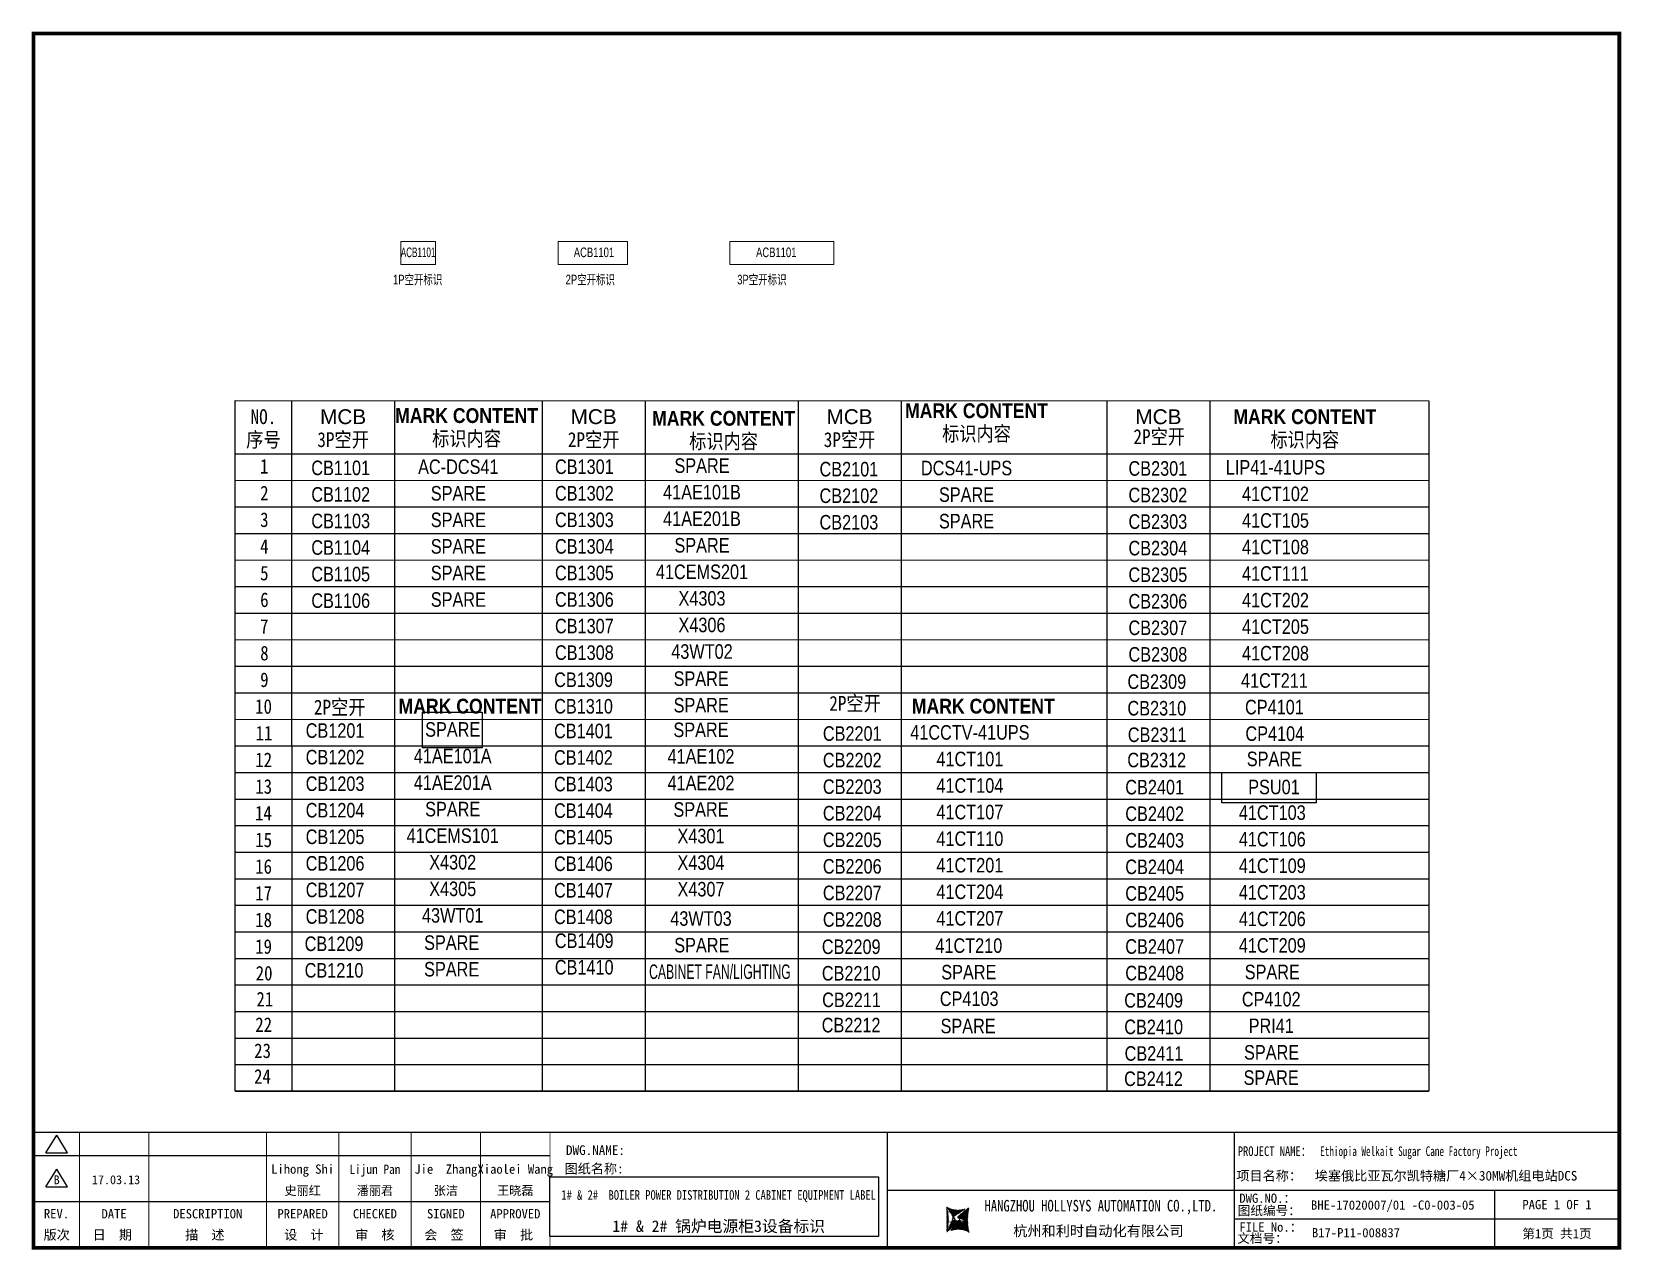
# Model space of a CAD drawing. Extents: x 81444 to 119867, y -54816 to -29062.
# Drawn here: x 115698 to 119823, y -45776 to -42613 of the extents above; entities that cross this region are included whole.
import ezdxf
from ezdxf.enums import TextEntityAlignment as Align
from ezdxf.lldxf.tags import DXFTag

# ---------------------------------------------------------------- set-up
doc = ezdxf.new("R2010")
doc.units = 0
doc.header["$LTSCALE"] = 100
doc.header["$MEASUREMENT"] = 0
for name, color, linetype in [('t', 1, 'Continuous'), ('YLT_GridLine', 7, 'Continuous'), ('YLT_GridText', 7, 'Continuous'), ('标准图框及表格', 7, 'Continuous')]:
    doc.layers.add(name, color=color, linetype=linetype)
doc.layers.add('细实线', color=7, linetype='Continuous', lineweight=20)
doc.styles.add('HZ', font='arial.ttf', dxfattribs={"width": 0.7})
doc.styles.get("Standard").update_dxf_attribs({"font": ''})
doc.styles.add('YLT_Grid', font='', dxfattribs={"width": 0.85})
doc.styles.get('Standard').set_extended_font_data('SimSun')
doc.styles.get('YLT_Grid').set_extended_font_data('宋体')
tags = doc.linetypes.add('CENTER', pattern=[2, 1.25, -0.25, 0.25, -0.25]).pattern_tags.tags
tags[10:11] = [DXFTag(74, 4), DXFTag(75, 0), DXFTag(340, '0'), DXFTag(46, 1.0), DXFTag(50, 0.0), DXFTag(44, 0.0), DXFTag(45, 0.0)]
tags[8:9] = [DXFTag(74, 4), DXFTag(75, 0), DXFTag(340, '0'), DXFTag(46, 1.0), DXFTag(50, 0.0), DXFTag(44, 0.0), DXFTag(45, 0.0)]
tags[6:7] = [DXFTag(74, 4), DXFTag(75, 0), DXFTag(340, '0'), DXFTag(46, 1.0), DXFTag(50, 0.0), DXFTag(44, 0.0), DXFTag(45, 0.0)]
tags[4:5] = [DXFTag(74, 4), DXFTag(75, 0), DXFTag(340, '0'), DXFTag(46, 1.0), DXFTag(50, 0.0), DXFTag(44, 0.0), DXFTag(45, 0.0)]

msp = doc.modelspace()

# ---------------------------------------------------------------- texts
at = {"layer": 'YLT_GridText', "style": 'YLT_Grid', "width": 0.85}
for s, height, p in [('1', 37.8, (116290.3, -43760.1)), ('2', 37.8, (116290.8, -43829.4)), ('3', 37.8, (116290.7, -43898.6)), ('4', 37.8, (116290.6, -43967.8)), ('5', 37.8, (116290.7, -44037.1)), ('6', 37.8, (116290.8, -44106.3)), ('7', 37.8, (116290.5, -44175.5)), ('8', 37.8, (116290.9, -44244.8)), ('9', 37.8, (116290.8, -44314)), ('10', 37.76, (116277.7, -44383.2)), ('11', 37.76, (116278.9, -44452.5)), ('12', 37.76, (116278, -44521.7)), ('13', 37.76, (116278, -44590.9)), ('14', 37.76, (116277.4, -44660.2)), ('15', 37.76, (116278, -44729.4)), ('16', 37.76, (116277.8, -44798.6)), ('17', 37.76, (116277.9, -44867.9)), ('18', 37.76, (116277.9, -44937.1)), ('19', 37.76, (116277.8, -45006.3)), ('20', 37.76, (116279.2, -45075.6)), ('21', 37.76, (116281.1, -45142.9)), ('22', 37.76, (116278, -45209.1)), ('23', 37.76, (116275.2, -45276.8)), ('24', 37.76, (116274.9, -45343.6))]:
    msp.add_text(s, height=height, dxfattribs=at).set_placement(p)
at = {"layer": 'YLT_GridText', "attachment_point": 5, "style": 'YLT_Grid'}
for s, insert, char_height, width in [('NO.', (116299.3, -43612.6), 38.53, 117.762), ('{\\fArial|b0|i0|c0|p2;\\W1;MCB}', (116506.1, -43612.6), 38.534, 480.901), ('{\\fArial|b1|i0|c0|p2;MARK\\fArial|b1|i0|c134|p2; \\fArial|b1|i0|c0|p2;CONTENT}', (116826.5, -43609.7), 38.534, 761.144), ('{\\fArial|b0|i0|c0|p2;\\W1;MCB}', (117156.3, -43612.5), 38.534, 480.901), ('{\\fArial|b1|i0|c0|p2;MARK\\fArial|b1|i0|c134|p2; \\fArial|b1|i0|c0|p2;CONTENT}', (117493.5, -43616.7), 38.534, 761.144), ('\\pxt4;{\\T0.85;\\fArial|b0|i0|c0|p2;\\W1;\\T1;MCB}', (117820.5, -43612.6), 38.534, 480.901), ('{\\fArial|b1|i0|c0|p2;MARK\\fArial|b1|i0|c134|p2; \\fArial|b1|i0|c0|p2;CONTENT}', (118150, -43597.1), 38.534, 761.144), ('\\pxt4;{\\T0.85;\\fArial|b0|i0|c0|p2;\\W1;\\T1;MCB}', (118622.2, -43612.7), 38.534, 480.901), ('{\\fArial|b1|i0|c0|p2;MARK\\fArial|b1|i0|c134|p2; \\fArial|b1|i0|c0|p2;CONTENT}', (119002.1, -43612.6), 38.534, 761.144), ('标识内容', (116826.5, -43671.1), 38.53, 761.144), ('标识内容', (118150, -43658.6), 38.53, 761.144), ('2P空开', (118624.2, -43666.3), 38.53, 238.396), ('序号', (116299.3, -43674), 38.53, 117.762), ('3P空开', (116506.1, -43674), 38.53, 238.396), ('2P空开', (117156.3, -43674), 38.53, 238.396), ('标识内容', (117493.5, -43678.2), 38.53, 761.144), ('3P空开', (117820.5, -43674), 38.53, 238.396), ('标识内容', (119002.1, -43674), 38.53, 761.144), ('2P空开', (116497.3, -44368.4), 38.53, 238.396), ('{\\fArial|b1|i0|c0|p2;MARK\\fArial|b1|i0|c134|p2; \\fArial|b1|i0|c0|p2;CONTENT}', (116835.4, -44363.8), 38.534, 761.144), ('2P空开', (117834.8, -44358.6), 38.53, 238.396), ('{\\fArial|b1|i0|c0|p2;MARK\\fArial|b1|i0|c134|p2; \\fArial|b1|i0|c0|p2;CONTENT}', (118167.6, -44363.8), 38.534, 761.144)]:
    msp.add_mtext(s, dxfattribs=dict(at, insert=insert, char_height=char_height, width=width))
at = {"layer": '细实线', "insert": (116655.9, -43173.2), "char_height": 25, "width": 228.809, "attachment_point": 1, "line_spacing_factor": 0.6, "style": 'HZ'}
msp.add_mtext('\\pxr0.55;{\\W0.6;ACB1101}', dxfattribs=at)
at = {"layer": '细实线', "char_height": 25, "attachment_point": 1, "style": 'HZ'}
for s, insert, width in [('\\pxr0.55;ACB1101', (117104.8, -43173.2), 228.809), ('\\pxr0.55;ACB1101', (117577.9, -43173.2), 318.809), ('\\pxr0.55;1P{\\fSimSun|b0|i0|c134|p2;空开标识}', (116635.5, -43243.9), 160.945), ('\\pxr0.55;2P{\\fSimSun|b0|i0|c134|p2;空开标识}', (117083.6, -43243.9), 228.809), ('\\pxr0.55;3P{\\fSimSun|b0|i0|c134|p2;空开标识}', (117529, -43243.9), 318.809)]:
    msp.add_mtext(s, dxfattribs=dict(at, insert=insert, width=width))

# ---------------------------------------------------------------- blocks, each defined once
blk = doc.blocks.new('空开标识')
at = {"layer": 'YLT_GridText', "style": 'YLT_Grid', "width": 0.85}
blk.add_attdef('A路1', text='', height=28, dxfattribs=at).set_placement((38.7, 3.5), align=Align.CENTER)
blk = doc.blocks.new('空开12')
at = {"layer": 'YLT_GridText', "style": 'YLT_Grid', "width": 0.8}
blk.add_attdef('KA1', text='', height=28, dxfattribs=at).set_placement((31.4, 0.8), align=Align.CENTER)
blk = doc.blocks.new('图框')
at = {"layer": '标准图框及表格'}
h = blk.add_hatch(dxfattribs=at)
h.set_pattern_fill('ANSI31', color=5, scale=8.329864, style=0)
edge = h.paths.add_edge_path()
edge.add_arc((2399.3, -2998.2), 55.2, 238.1092, 291.6532)
edge.add_line((2419.6, -3049.4), (2388.5, -3070.2))
edge.add_arc((2238.9, -3078.3), 135.4, 346.3915, 374.25)
edge.add_line((2370.5, -3110.2), (2397.5, -3087.9))
edge.add_line((2391.3, -3080.3), (2396.1, -3080.9))
edge.add_spline(control_points=[(2397.5, -3087.9), (2398.4, -3087), (2400, -3085.5), (2399.9, -3081.3), (2397.4, -3081), (2396.1, -3080.9)], knot_values=[0, 0, 0, 0, 6.844331, 12.400427, 18.769243, 18.769243, 18.769243, 18.769243], weights=[1, 1, 1, 1, 1, 1], degree=3, periodic=0)
edge.add_spline(control_points=[(2388.5, -3070.3), (2387.8, -3070.9), (2386.5, -3072), (2385.5, -3073.4), (2385.1, -3074)], knot_values=[0, 0, 0, 0, 5.253674, 9.488439, 9.488439, 9.488439, 9.488439], weights=[1, 1, 1, 1, 1], degree=3, periodic=0)
edge.add_spline(control_points=[(2386.3, -3072.3), (2385.7, -3072.9), (2384.6, -3074.4), (2384.9, -3077.7), (2387.9, -3079.9), (2390.2, -3080.1), (2391.3, -3080.3)], knot_values=[10.665975, 10.665975, 10.665975, 10.665975, 18.977704, 28.894558, 41.119554, 52.646925, 52.646925, 52.646925, 52.646925], weights=[1, 1, 1, 1, 1, 1, 1], degree=3, periodic=0)
h = blk.add_hatch(dxfattribs=at)
h.set_pattern_fill('ANSI31', color=3, scale=8.329864, style=0)
edge = h.paths.add_edge_path()
edge.add_line((2402.5, -3075.8), (2407.7, -3076.4))
edge.add_spline(control_points=[(2401, -3068.8), (2400.2, -3069.6), (2398.5, -3071.2), (2398.6, -3075.4), (2401.1, -3075.6), (2402.4, -3075.8)], knot_values=[0, 0, 0, 0, 6.844331, 12.400427, 18.769243, 18.769243, 18.769243, 18.769243], weights=[1, 1, 1, 1, 1, 1], degree=3, periodic=0)
edge.add_line((2428, -3046.5), (2401, -3068.8))
edge.add_spline(control_points=[(2412.6, -3083.9), (2413, -3083.4), (2413.9, -3082.1), (2413.6, -3078.9), (2410.7, -3076.8), (2408.3, -3076.5), (2407.2, -3076.4)], knot_values=[12.654089, 12.654089, 12.654089, 12.654089, 18.977704, 28.894558, 41.119554, 52.646925, 52.646925, 52.646925, 52.646925], weights=[1, 1, 1, 1, 1, 1, 1], degree=3, periodic=0)
edge.add_line((2411.6, -3085), (2412.8, -3083.7))
edge.add_line((2410, -3086.4), (2411.6, -3085))
edge.add_line((2378.9, -3107.2), (2410, -3086.4))
edge.add_arc((2399.3, -3158.5), 55.2, 58.1092, 111.6532)
edge.add_arc((2559.6, -3078.3), 135.4, 166.3915, 194.25)
at = {"color": 7}
for p, q in [((2215.6, -2851.6), (2215.6, -3151.6)), ((3115.6, -2851.6), (3115.6, -3151.6)), ((0, -2911.6), (1340.2, -2911.6)), ((2215.6, -3001.6), (3115.6, -3001.6)), ((3115.6, -3001.6), (4115.6, -3001.6)), ((3791.8, -3001.6), (3791.8, -3151.6)), ((0, -3031.6), (1340.2, -3031.6)), ((4115.6, -3076.6), (3115.6, -3076.6))]:
    blk.add_line(p, q, dxfattribs=at)
at = {"color": 7, "const_width": 3}
blk.add_lwpolyline([(4115.6, -2851.6), (0, -2851.6)], dxfattribs=at)
at = {"layer": 't', "color": 7}
for p, q in [((31.9, -2905), (59.9, -2859.1)), ((87.8, -2905), (59.9, -2859.1)), ((31.9, -2905), (87.8, -2905)), ((31.9, -2993), (59.9, -2947.1)), ((87.8, -2993), (59.9, -2947.1)), ((31.9, -2993), (87.8, -2993))]:
    blk.add_line(p, q, dxfattribs=at)
at = {"layer": 't', "color": 7, "const_width": 9.62}
blk.add_lwpolyline([(4115.6, -3151.6), (4115.6, 0), (0, 0), (0, -3151.6)], close=True, dxfattribs=at)
at = {"layer": 't', "color": 7, "const_width": 2.4}
for points in [[(118.8, -2852.8), (118.8, -3151.6)], [(299.1, -2852.8), (299.1, -3151.6)], [(604.4, -2852.8), (604.4, -3156.4)], [(792, -2852.8), (792, -3156.4)], [(979.6, -2852.8), (979.6, -3156.4)], [(1159.9, -2852.8), (1159.9, -3156.4)], [(1340.2, -2852.8), (1340.2, -3156.4)]]:
    blk.add_lwpolyline(points, dxfattribs=at)
at = {"color": 7, "linetype": 'CENTER'}
for s, height, p in [('图纸编号：', 24, (3125.2, -3066.7)), ('杭州和利时自动化有限公司', 27, (2542.5, -3121.1)), ('文档号：', 24, (3124, -3138.7))]:
    blk.add_text(s, height=height, dxfattribs=at).set_placement(p)
at = {"color": 7, "flags": 8}
for tag, p, height in [('DWG.NAME:', (1381.6, -2910.4), 25), ('PROJECTNAME:', (3125.5, -2912.8), 24), ('PROJECTNAME：', (3339.1, -2913.1), 25), ('DWG.NO.:', (3128.2, -3030.4), 24), ('图纸编号', (3315.4, -3052.4), 24), ('FILENO.:', (3128.7, -3106.1), 24), ('文档号', (3317.7, -3124.1), 24)]:
    blk.add_attdef(tag, p, '', height=height, dxfattribs=at)
for tag, height, p in [('A', 23, (59.9, -2974.9)), ('设计时间', 23, (213.9, -2974.9)), ('RENLIU', 24, (698.2, -2950.4)), ('SHUFENWANG', 24, (885.8, -2950.4)), ('FANGHOU', 24, (1069.7, -2950.4)), ('DANDANLI', 24, (1250, -2950.4)), ('刘仁', 23, (698.2, -3002.2)), ('王姝芬', 23, (885.8, -3002.2)), ('侯方', 23, (1069.7, -3002.2)), ('李丹丹', 23, (1250, -3002.2)), ('#10STATIONONTROLCABINETCOVER', 30, (1777.9, -3017.2)), ('REV.', 24, (59.4, -3063)), ('DATE', 24, (208.9, -3063)), ('DESCRIPTION', 24, (451.7, -3063)), ('PREPARED', 24, (698.2, -3063)), ('CHECKED', 24, (885.8, -3063)), ('SIGNED', 24, (1069.7, -3063)), ('APPROVED', 24, (1250, -3063)), ('PAGEXOFX', 24, (3953.7, -3039.1)), ('图纸名称', 30, (1777.9, -3094.7)), ('第几页共几页', 24, (3953.7, -3114.1))]:
    blk.add_attdef(tag, text='', height=height, dxfattribs=at).set_placement(p, align=Align.MIDDLE)
for tag, p in [('图纸名称:', (1377.8, -2965.9)), ('项目名称：', (3121.6, -2984.3)), ('项目名称：', (3325, -2984.3))]:
    blk.add_attdef(tag, text='', height=25, dxfattribs=at).set_placement(p, align=Align.BOTTOM_LEFT)
at = {"color": 7, "width": 0.8, "flags": 8}
blk.add_attdef('HANGZHOUHOLLYSYSAUTOMATIONCO.,LTD.', text='', height=24, dxfattribs=at).set_placement((2770.1, -3045.7), align=Align.MIDDLE)
at = {"layer": 't', "color": 7}
for s, p in [('版次', (59.9, -3117.6)), ('日  期', (204.2, -3117.6)), ('描  述', (444.5, -3117.6)), ('设  计', (701.5, -3117.6)), ('审  核', (885.6, -3117.6)), ('会  签', (1065, -3117.6)), ('审  批', (1245.3, -3117.6))]:
    blk.add_text(s, height=25, dxfattribs=at).set_placement(p, align=Align.MIDDLE_CENTER)
at = {"layer": '标准图框及表格', "color": 5, "style": 'HZ'}
for s, p in [('pgqh', (2373.9, -3059.7)), ('hollilas', (2374.1, -3086))]:
    blk.add_text(s, height=5.21, dxfattribs=at).set_placement(p)
at = {"layer": '标准图框及表格', "color": 3, "style": 'HZ'}
for s, height, p in [('auto', 8.68, (2400.9, -3074.2)), ('hollysys', 4.34, (2402.5, -3099.7))]:
    blk.add_text(s, height=height, dxfattribs=at).set_placement(p)

# ---------------------------------------------------------------- linework, layer by layer
at = {"color": 1}
for points in [[(116712.5, -44379.4), (116866.7, -44379.4), (116866.7, -44471.5), (116712.5, -44471.5)], [(118786.6, -44535.8), (119031.9, -44535.8), (119031.9, -44614.3), (118786.6, -44614.3)], [(117043, -45585.3), (117895.5, -45585.3), (117895.5, -45740.3), (117043, -45740.3)]]:
    msp.add_lwpolyline(points, close=True, dxfattribs=at)
at = {"layer": 'YLT_GridLine', "color": 7, "lineweight": 25}
for p, q in [((116372.5, -43570.6), (116372.6, -45362.9)), ((116639.7, -43570.6), (116639.7, -45362.9)), ((117022.8, -43570.6), (117022.8, -45362.9)), ((117289.9, -43570.6), (117289.9, -45362.9)), ((117686.9, -43570.6), (117687, -45087.3)), ((117686.9, -43570.6), (117687, -45363)), ((117954.1, -43570.6), (117954.1, -45363)), ((118488.6, -43570.7), (118488.6, -45363)), ((118755.7, -43570.7), (118755.8, -45363)), ((116226, -43708.5), (119323.6, -43708.6)), ((116226, -43777.4), (119323.6, -43777.6)), ((116226, -43846.4), (119323.6, -43846.5)), ((116226, -43915.3), (119323.6, -43915.4)), ((116226, -43984.2), (119323.6, -43984.4)), ((116226, -44053.2), (119323.6, -44053.3)), ((116226, -44122.1), (119323.6, -44122.2)), ((116226, -44191), (119323.6, -44191.2)), ((116226, -44260), (119323.6, -44260.1)), ((116226, -44328.9), (119323.6, -44329)), ((116226, -44397.8), (119323.6, -44398)), ((116226, -44466.8), (119323.6, -44466.9)), ((116226, -44535.7), (119323.6, -44535.8)), ((116226, -44604.6), (119323.6, -44604.8)), ((116226, -44673.6), (119323.6, -44673.7)), ((116226, -44742.5), (119323.6, -44742.6)), ((116226, -44811.4), (119323.6, -44811.6)), ((116226, -44880.4), (119323.6, -44880.5)), ((116226, -44949.3), (119323.6, -44949.4)), ((116226, -45018.2), (119323.6, -45018.4)), ((116226, -45087.2), (119323.6, -45087.3)), ((116226, -45087.2), (119323.6, -45087.3)), ((116226, -45156.1), (119323.6, -45156.2)), ((116226, -45156.1), (119323.6, -45156.2)), ((116226, -45225), (119323.6, -45225.2)), ((116226, -45225), (119323.6, -45225.2)), ((116225.9, -45294), (119323.5, -45294.1)), ((116226, -45294), (119323.6, -45294.1)), ((116225.9, -45362.9), (119323.5, -45363))]:
    msp.add_line(p, q, dxfattribs=at)
msp.add_lwpolyline([(116226, -43570.6), (119323.6, -43570.8), (119323.6, -45363), (116226.1, -45362.9)], close=True, dxfattribs=at)
at = {"layer": '细实线'}
for points in [[(116655.9, -43217.5), (116745.9, -43217.5), (116745.9, -43157.5), (116655.9, -43157.5)], [(117064.4, -43217.5), (117244.4, -43217.5), (117244.4, -43157.5), (117064.4, -43157.5)], [(117509.8, -43217.5), (117779.8, -43217.4), (117779.8, -43157.4), (117509.8, -43157.5)]]:
    msp.add_lwpolyline(points, close=True, dxfattribs=at)

# ---------------------------------------------------------------- block references
at = {"color": 1}
ref = msp.add_blockref('图框', (115702.8, -42618.1), dxfattribs=at)
ref.add_attrib('第几页共几页', '第1页 共1页', dxfattribs={"color": 7, "height": 24, "flags": 8}).set_placement((119656.6, -45732.2), align=Align.MIDDLE)
ref.add_attrib('图纸编号', 'BHE-17020007/01 -C0-003-05', (119018.2, -45670.5), dxfattribs={"color": 7, "height": 24, "flags": 8})
ref.add_attrib('文档号', 'B17-P11-008837', (119020.6, -45742.2), dxfattribs={"color": 7, "height": 24, "flags": 8})
ref.add_attrib('图纸名称', '1# & 2# 锅炉电源柜3设备标识', dxfattribs={"color": 7, "height": 30, "flags": 8}).set_placement((117480.7, -45712.8), align=Align.MIDDLE)
ref.add_attrib('刘仁', '史丽红', dxfattribs={"color": 7, "height": 23, "flags": 8}).set_placement((116401, -45620.3), align=Align.MIDDLE)
ref.add_attrib('王姝芬', '潘丽君', dxfattribs={"color": 7, "height": 23, "flags": 8}).set_placement((116588.6, -45620.3), align=Align.MIDDLE)
ref.add_attrib('侯方', '张洁', dxfattribs={"color": 7, "height": 23, "flags": 8}).set_placement((116772.6, -45620.3), align=Align.MIDDLE)
ref.add_attrib('李丹丹', '王晓磊', dxfattribs={"color": 7, "height": 23, "flags": 8}).set_placement((116952.9, -45620.3), align=Align.MIDDLE)
ref.add_attrib('设计时间', '17.03.13', dxfattribs={"color": 7, "height": 23, "flags": 8}).set_placement((115916.7, -45593), align=Align.MIDDLE)
ref.add_attrib('A', 'B', dxfattribs={"color": 7, "height": 23, "flags": 8}).set_placement((115762.7, -45593), align=Align.MIDDLE)
ref.add_attrib('REV.', 'REV.', dxfattribs={"color": 7, "height": 24, "flags": 8}).set_placement((115762.2, -45681.1), align=Align.MIDDLE)
ref.add_attrib('DATE', 'DATE', dxfattribs={"color": 7, "height": 24, "flags": 8}).set_placement((115911.7, -45681.1), align=Align.MIDDLE)
ref.add_attrib('DESCRIBE', 'DESCRIPTION', dxfattribs={"color": 7, "height": 24, "flags": 8}).set_placement((116154.6, -45681.1), align=Align.MIDDLE)
ref.add_attrib('PREPARE', 'PREPARED', dxfattribs={"color": 7, "height": 24, "flags": 8}).set_placement((116401, -45681.1), align=Align.MIDDLE)
ref.add_attrib('VERIFY', 'CHECKED', dxfattribs={"color": 7, "height": 24, "flags": 8}).set_placement((116588.6, -45681.1), align=Align.MIDDLE)
ref.add_attrib('SIGN', 'SIGNED', dxfattribs={"color": 7, "height": 24, "flags": 8}).set_placement((116772.6, -45681.1), align=Align.MIDDLE)
ref.add_attrib('APPROVER', 'APPROVED', dxfattribs={"color": 7, "height": 24, "flags": 8}).set_placement((116952.9, -45681.1), align=Align.MIDDLE)
ref.add_attrib('RENLIU', 'Lihong Shi', dxfattribs={"color": 7, "height": 24, "flags": 8}).set_placement((116401, -45568.5), align=Align.MIDDLE)
ref.add_attrib('SHUFENWANG', 'Lijun Pan', dxfattribs={"color": 7, "height": 24, "width": 0.9, "flags": 8}).set_placement((116588.6, -45568.5), align=Align.MIDDLE)
ref.add_attrib('FANGHOU', 'Jie  Zhang', dxfattribs={"color": 7, "height": 24, "flags": 8}).set_placement((116772.6, -45568.5), align=Align.MIDDLE)
ref.add_attrib('DANDANLI', 'Xiaolei Wang', dxfattribs={"color": 7, "height": 24, "flags": 8}).set_placement((116952.9, -45568.5), align=Align.MIDDLE)
ref.add_attrib('DWG.NAME:', 'DWG.NAME:', (117084.5, -45528.5), dxfattribs={"color": 7, "height": 25, "flags": 8})
ref.add_attrib('#10STATIONONTROLCABINETCOVER', '1# & 2#  BOILER POWER DISTRIBUTION 2 CABINET EQUIPMENT LABEL', dxfattribs={"color": 7, "height": 25, "width": 0.8, "flags": 8}).set_placement((117480.7, -45635.3), align=Align.MIDDLE)
ref.add_attrib('图纸名称:', '图纸名称:', dxfattribs={"color": 7, "height": 25, "flags": 8}).set_placement((117080.7, -45584), align=Align.BOTTOM_LEFT)
ref.add_attrib('HANGZHOUHOLLYSYSAUTOMATIONCO.,LTD', 'HANGZHOU HOLLYSYS AUTOMATION CO.,LTD.', dxfattribs={"color": 7, "height": 30, "width": 0.8, "flags": 8}).set_placement((118472.9, -45663.8), align=Align.MIDDLE)
ref.add_attrib('PROJECTNAME：', 'PROJECT NAME：', (118828.2, -45531.2), dxfattribs={"color": 7, "height": 25, "width": 0.8, "flags": 8})
ref.add_attrib('项目名称：', '项目名称：', dxfattribs={"color": 7, "height": 25, "flags": 8}).set_placement((118824.4, -45602.4), align=Align.BOTTOM_LEFT)
ref.add_attrib('PROJECTNAME：', 'Ethiopia Welkait Sugar Cane Factory Project', (119041.9, -45531.2), dxfattribs={"color": 7, "height": 25, "width": 0.7, "flags": 8})
ref.add_attrib('项目名称：', '埃塞俄比亚瓦尔凯特糖厂4×30MW机组电站DCS', dxfattribs={"color": 7, "height": 25, "flags": 8}).set_placement((119027.9, -45602.4), align=Align.BOTTOM_LEFT)
ref.add_attrib('PAGEXOFX', 'PAGE 1 OF 1', dxfattribs={"color": 7, "height": 24, "flags": 8}).set_placement((119656.6, -45657.2), align=Align.MIDDLE)
ref.add_attrib('DWG.NO.：', 'DWG.NO.：', (118832.2, -45652.7), dxfattribs={"color": 7, "height": 24, "flags": 8})
ref.add_attrib('FILENO.：', 'FILE No.：', (118832.2, -45727.7), dxfattribs={"color": 7, "height": 24, "flags": 8})
at = {"layer": '细实线'}
ref = msp.add_blockref('空开12', (116457.5, -43765.1), dxfattribs=dict(at, xscale=1.348704000001308, yscale=1.348703999999834, zscale=1.348704))
ref.add_attrib('KA1', 'CB1101', dxfattribs={"layer": 'YLT_GridText', "height": 37.76, "style": 'HZ', "width": 0.8}).set_placement((116499.8, -43764), align=Align.CENTER)
ref = msp.add_blockref('空开标识', (116752.9, -43765.7), dxfattribs=dict(at, xscale=1.348704000001308, yscale=1.348703999999834, zscale=1.348704))
ref.add_attrib('A路1', 'AC-DCS41', dxfattribs={"layer": 'YLT_GridText', "height": 37.76, "style": 'HZ', "width": 0.8}).set_placement((116805.1, -43761), align=Align.CENTER)
ref = msp.add_blockref('空开12', (117089.8, -43762.1), dxfattribs=dict(at, xscale=1.348704000001308, yscale=1.348703999999834, zscale=1.348704))
ref.add_attrib('KA1', 'CB1301', dxfattribs={"layer": 'YLT_GridText', "height": 37.76, "style": 'HZ', "width": 0.8}).set_placement((117132.2, -43761), align=Align.CENTER)
ref = msp.add_blockref('空开标识', (117385.3, -43762.8), dxfattribs=dict(at, xscale=1.348704000001308, yscale=1.348703999999834, zscale=1.348704))
ref.add_attrib('A路1', 'SPARE', dxfattribs={"layer": 'YLT_GridText', "height": 37.76, "style": 'HZ', "width": 0.8}).set_placement((117437.5, -43758.1), align=Align.CENTER)
ref = msp.add_blockref('空开标识', (118071.9, -43769.1), dxfattribs=dict(at, xscale=1.348704000001308, yscale=1.348703999999834, zscale=1.348704))
ref.add_attrib('A路1', 'DCS41-UPS', dxfattribs={"layer": 'YLT_GridText', "height": 37.76, "style": 'HZ', "width": 0.8}).set_placement((118124.1, -43764.4), align=Align.CENTER)
ref = msp.add_blockref('空开12', (118578.4, -43766.7), dxfattribs=dict(at, xscale=1.348704000001308, yscale=1.348703999999834, zscale=1.348704))
ref.add_attrib('KA1', 'CB2301', dxfattribs={"layer": 'YLT_GridText', "height": 37.76, "style": 'HZ', "width": 0.8}).set_placement((118620.7, -43765.5), align=Align.CENTER)
ref = msp.add_blockref('空开标识', (118873.8, -43767.3), dxfattribs=dict(at, xscale=1.348704000001308, yscale=1.348703999999834, zscale=1.348704))
ref.add_attrib('A路1', 'LIP41-41UPS', dxfattribs={"layer": 'YLT_GridText', "height": 37.764, "style": 'HZ', "width": 0.8}).set_placement((118926, -43762.6), align=Align.CENTER)
ref = msp.add_blockref('空开12', (117776.4, -43768.5), dxfattribs=dict(at, xscale=1.348704000001308, yscale=1.348703999999834, zscale=1.348704))
ref.add_attrib('KA1', 'CB2101', dxfattribs={"layer": 'YLT_GridText', "height": 37.76, "style": 'HZ', "width": 0.8}).set_placement((117818.8, -43767.3), align=Align.CENTER)
ref = msp.add_blockref('空开12', (116457.5, -43834), dxfattribs=dict(at, xscale=1.348704000001308, yscale=1.348703999999834, zscale=1.348704))
ref.add_attrib('KA1', 'CB1102', dxfattribs={"layer": 'YLT_GridText', "height": 37.76, "style": 'HZ', "width": 0.8}).set_placement((116499.8, -43832.9), align=Align.CENTER)
ref = msp.add_blockref('空开标识', (116752.9, -43834.7), dxfattribs=dict(at, xscale=1.348704000001308, yscale=1.348703999999834, zscale=1.348704))
ref.add_attrib('A路1', 'SPARE', dxfattribs={"layer": 'YLT_GridText', "height": 37.76, "style": 'HZ', "width": 0.8}).set_placement((116805.1, -43830), align=Align.CENTER)
ref = msp.add_blockref('空开12', (117089.8, -43831.1), dxfattribs=dict(at, xscale=1.348704000001308, yscale=1.348703999999834, zscale=1.348704))
ref.add_attrib('KA1', 'CB1302', dxfattribs={"layer": 'YLT_GridText', "height": 37.76, "style": 'HZ', "width": 0.8}).set_placement((117132.2, -43829.9), align=Align.CENTER)
ref = msp.add_blockref('空开标识', (117385.3, -43831.7), dxfattribs=dict(at, xscale=1.348704000001308, yscale=1.348703999999834, zscale=1.348704))
ref.add_attrib('A路1', '41AE101B', dxfattribs={"layer": 'YLT_GridText', "height": 37.76, "style": 'HZ', "width": 0.8}).set_placement((117437.5, -43827), align=Align.CENTER)
ref = msp.add_blockref('空开12', (117776.4, -43837.4), dxfattribs=dict(at, xscale=1.348704000001308, yscale=1.348703999999834, zscale=1.348704))
ref.add_attrib('KA1', 'CB2102', dxfattribs={"layer": 'YLT_GridText', "height": 37.76, "style": 'HZ', "width": 0.8}).set_placement((117818.8, -43836.3), align=Align.CENTER)
ref = msp.add_blockref('空开标识', (118071.9, -43838), dxfattribs=dict(at, xscale=1.348704000001308, yscale=1.348703999999834, zscale=1.348704))
ref.add_attrib('A路1', 'SPARE', dxfattribs={"layer": 'YLT_GridText', "height": 37.76, "style": 'HZ', "width": 0.8}).set_placement((118124.1, -43833.4), align=Align.CENTER)
ref = msp.add_blockref('空开12', (118578.4, -43835.6), dxfattribs=dict(at, xscale=1.348704000001308, yscale=1.348703999999834, zscale=1.348704))
ref.add_attrib('KA1', 'CB2302', dxfattribs={"layer": 'YLT_GridText', "height": 37.76, "style": 'HZ', "width": 0.8}).set_placement((118620.7, -43834.5), align=Align.CENTER)
ref = msp.add_blockref('空开标识', (118873.8, -43836.2), dxfattribs=dict(at, xscale=1.348704000001308, yscale=1.348703999999834, zscale=1.348704))
ref.add_attrib('A路1', '41CT102', dxfattribs={"layer": 'YLT_GridText', "height": 37.76, "style": 'HZ', "width": 0.8}).set_placement((118926, -43831.5), align=Align.CENTER)
ref = msp.add_blockref('空开12', (116457.5, -43903), dxfattribs=dict(at, xscale=1.348704000001308, yscale=1.348703999999834, zscale=1.348704))
ref.add_attrib('KA1', 'CB1103', dxfattribs={"layer": 'YLT_GridText', "height": 37.76, "style": 'HZ', "width": 0.8}).set_placement((116499.8, -43901.8), align=Align.CENTER)
ref = msp.add_blockref('空开标识', (116752.9, -43903.6), dxfattribs=dict(at, xscale=1.348704000001308, yscale=1.348703999999834, zscale=1.348704))
ref.add_attrib('A路1', 'SPARE', dxfattribs={"layer": 'YLT_GridText', "height": 37.76, "style": 'HZ', "width": 0.8}).set_placement((116805.1, -43898.9), align=Align.CENTER)
ref = msp.add_blockref('空开12', (117089.8, -43900), dxfattribs=dict(at, xscale=1.348704000001308, yscale=1.348703999999834, zscale=1.348704))
ref.add_attrib('KA1', 'CB1303', dxfattribs={"layer": 'YLT_GridText', "height": 37.76, "style": 'HZ', "width": 0.8}).set_placement((117132.2, -43898.9), align=Align.CENTER)
ref = msp.add_blockref('空开标识', (117385.3, -43900.6), dxfattribs=dict(at, xscale=1.348704000001308, yscale=1.348703999999834, zscale=1.348704))
ref.add_attrib('A路1', '41AE201B', dxfattribs={"layer": 'YLT_GridText', "height": 37.76, "style": 'HZ', "width": 0.8}).set_placement((117437.5, -43895.9), align=Align.CENTER)
ref = msp.add_blockref('空开12', (117776.4, -43906.3), dxfattribs=dict(at, xscale=1.348704000001308, yscale=1.348703999999834, zscale=1.348704))
ref.add_attrib('KA1', 'CB2103', dxfattribs={"layer": 'YLT_GridText', "height": 37.76, "style": 'HZ', "width": 0.8}).set_placement((117818.8, -43905.2), align=Align.CENTER)
ref = msp.add_blockref('空开标识', (118071.9, -43907), dxfattribs=dict(at, xscale=1.348704000001308, yscale=1.348703999999834, zscale=1.348704))
ref.add_attrib('A路1', 'SPARE', dxfattribs={"layer": 'YLT_GridText', "height": 37.76, "style": 'HZ', "width": 0.8}).set_placement((118124.1, -43902.3), align=Align.CENTER)
ref = msp.add_blockref('空开12', (118578.4, -43904.5), dxfattribs=dict(at, xscale=1.348704000001308, yscale=1.348703999999834, zscale=1.348704))
ref.add_attrib('KA1', 'CB2303', dxfattribs={"layer": 'YLT_GridText', "height": 37.76, "style": 'HZ', "width": 0.8}).set_placement((118620.7, -43903.4), align=Align.CENTER)
ref = msp.add_blockref('空开标识', (118873.8, -43905.2), dxfattribs=dict(at, xscale=1.348704000001308, yscale=1.348703999999834, zscale=1.348704))
ref.add_attrib('A路1', '41CT105', dxfattribs={"layer": 'YLT_GridText', "height": 37.76, "style": 'HZ', "width": 0.8}).set_placement((118926, -43900.5), align=Align.CENTER)
ref = msp.add_blockref('空开12', (116457.5, -43971.9), dxfattribs=dict(at, xscale=1.348704000001308, yscale=1.348703999999834, zscale=1.348704))
ref.add_attrib('KA1', 'CB1104', dxfattribs={"layer": 'YLT_GridText', "height": 37.76, "style": 'HZ', "width": 0.8}).set_placement((116499.8, -43970.8), align=Align.CENTER)
ref = msp.add_blockref('空开标识', (116752.9, -43972.5), dxfattribs=dict(at, xscale=1.348704000001308, yscale=1.348703999999834, zscale=1.348704))
ref.add_attrib('A路1', 'SPARE', dxfattribs={"layer": 'YLT_GridText', "height": 37.76, "style": 'HZ', "width": 0.8}).set_placement((116805.1, -43967.8), align=Align.CENTER)
ref = msp.add_blockref('空开12', (117089.8, -43968.9), dxfattribs=dict(at, xscale=1.348704000001308, yscale=1.348703999999834, zscale=1.348704))
ref.add_attrib('KA1', 'CB1304', dxfattribs={"layer": 'YLT_GridText', "height": 37.76, "style": 'HZ', "width": 0.8}).set_placement((117132.2, -43967.8), align=Align.CENTER)
ref = msp.add_blockref('空开标识', (117385.3, -43969.6), dxfattribs=dict(at, xscale=1.348704000001308, yscale=1.348703999999834, zscale=1.348704))
ref.add_attrib('A路1', 'SPARE', dxfattribs={"layer": 'YLT_GridText', "height": 37.76, "style": 'HZ', "width": 0.8}).set_placement((117437.5, -43964.9), align=Align.CENTER)
ref = msp.add_blockref('空开标识', (118873.8, -43974.1), dxfattribs=dict(at, xscale=1.348704000001308, yscale=1.348703999999834, zscale=1.348704))
ref.add_attrib('A路1', '41CT108', dxfattribs={"layer": 'YLT_GridText', "height": 37.76, "style": 'HZ', "width": 0.8}).set_placement((118926, -43969.4), align=Align.CENTER)
ref = msp.add_blockref('空开12', (118578.4, -43973.5), dxfattribs=dict(at, xscale=1.348704000001308, yscale=1.348703999999834, zscale=1.348704))
ref.add_attrib('KA1', 'CB2304', dxfattribs={"layer": 'YLT_GridText', "height": 37.76, "style": 'HZ', "width": 0.8}).set_placement((118620.7, -43972.3), align=Align.CENTER)
ref = msp.add_blockref('空开12', (116457.5, -44040.8), dxfattribs=dict(at, xscale=1.348704000001308, yscale=1.348703999999834, zscale=1.348704))
ref.add_attrib('KA1', 'CB1105', dxfattribs={"layer": 'YLT_GridText', "height": 37.76, "style": 'HZ', "width": 0.8}).set_placement((116499.8, -44039.7), align=Align.CENTER)
ref = msp.add_blockref('空开标识', (116752.9, -44041.5), dxfattribs=dict(at, xscale=1.348704000001308, yscale=1.348703999999834, zscale=1.348704))
ref.add_attrib('A路1', 'SPARE', dxfattribs={"layer": 'YLT_GridText', "height": 37.76, "style": 'HZ', "width": 0.8}).set_placement((116805.1, -44036.8), align=Align.CENTER)
ref = msp.add_blockref('空开12', (117089.8, -44037.9), dxfattribs=dict(at, xscale=1.348704000001308, yscale=1.348703999999834, zscale=1.348704))
ref.add_attrib('KA1', 'CB1305', dxfattribs={"layer": 'YLT_GridText', "height": 37.76, "style": 'HZ', "width": 0.8}).set_placement((117132.2, -44036.7), align=Align.CENTER)
ref = msp.add_blockref('空开标识', (117385.3, -44038.5), dxfattribs=dict(at, xscale=1.348704000001308, yscale=1.348703999999834, zscale=1.348704))
ref.add_attrib('A路1', '41CEMS201', dxfattribs={"layer": 'YLT_GridText', "height": 37.76, "style": 'HZ', "width": 0.8}).set_placement((117437.5, -44033.8), align=Align.CENTER)
ref = msp.add_blockref('空开12', (118578.4, -44042.4), dxfattribs=dict(at, xscale=1.348704000001308, yscale=1.348703999999834, zscale=1.348704))
ref.add_attrib('KA1', 'CB2305', dxfattribs={"layer": 'YLT_GridText', "height": 37.76, "style": 'HZ', "width": 0.8}).set_placement((118620.7, -44041.3), align=Align.CENTER)
ref = msp.add_blockref('空开标识', (118873.8, -44043), dxfattribs=dict(at, xscale=1.348704000001308, yscale=1.348703999999834, zscale=1.348704))
ref.add_attrib('A路1', '41CT111', dxfattribs={"layer": 'YLT_GridText', "height": 37.76, "style": 'HZ', "width": 0.8}).set_placement((118926, -44038.3), align=Align.CENTER)
ref = msp.add_blockref('空开12', (116457.5, -44109.8), dxfattribs=dict(at, xscale=1.348704000001308, yscale=1.348703999999834, zscale=1.348704))
ref.add_attrib('KA1', 'CB1106', dxfattribs={"layer": 'YLT_GridText', "height": 37.76, "style": 'HZ', "width": 0.8}).set_placement((116499.8, -44108.6), align=Align.CENTER)
ref = msp.add_blockref('空开标识', (116752.9, -44110.4), dxfattribs=dict(at, xscale=1.348704000001308, yscale=1.348703999999834, zscale=1.348704))
ref.add_attrib('A路1', 'SPARE', dxfattribs={"layer": 'YLT_GridText', "height": 37.76, "style": 'HZ', "width": 0.8}).set_placement((116805.1, -44105.7), align=Align.CENTER)
ref = msp.add_blockref('空开12', (117089.8, -44106.8), dxfattribs=dict(at, xscale=1.348704000001308, yscale=1.348703999999834, zscale=1.348704))
ref.add_attrib('KA1', 'CB1306', dxfattribs={"layer": 'YLT_GridText', "height": 37.76, "style": 'HZ', "width": 0.8}).set_placement((117132.2, -44105.7), align=Align.CENTER)
ref = msp.add_blockref('空开标识', (117385.3, -44107.4), dxfattribs=dict(at, xscale=1.348704000001308, yscale=1.348703999999834, zscale=1.348704))
ref.add_attrib('A路1', 'X4303', dxfattribs={"layer": 'YLT_GridText', "height": 37.76, "style": 'HZ', "width": 0.8}).set_placement((117437.5, -44102.7), align=Align.CENTER)
ref = msp.add_blockref('空开12', (118578.4, -44111.3), dxfattribs=dict(at, xscale=1.348704000001308, yscale=1.348703999999834, zscale=1.348704))
ref.add_attrib('KA1', 'CB2306', dxfattribs={"layer": 'YLT_GridText', "height": 37.76, "style": 'HZ', "width": 0.8}).set_placement((118620.7, -44110.2), align=Align.CENTER)
ref = msp.add_blockref('空开标识', (118873.8, -44112), dxfattribs=dict(at, xscale=1.348704000001308, yscale=1.348703999999834, zscale=1.348704))
ref.add_attrib('A路1', '41CT202', dxfattribs={"layer": 'YLT_GridText', "height": 37.76, "style": 'HZ', "width": 0.8}).set_placement((118926, -44107.3), align=Align.CENTER)
ref = msp.add_blockref('空开12', (117089.8, -44175.7), dxfattribs=dict(at, xscale=1.348704000001308, yscale=1.348703999999834, zscale=1.348704))
ref.add_attrib('KA1', 'CB1307', dxfattribs={"layer": 'YLT_GridText', "height": 37.76, "style": 'HZ', "width": 0.8}).set_placement((117132.2, -44174.6), align=Align.CENTER)
ref = msp.add_blockref('空开标识', (117385.3, -44176.4), dxfattribs=dict(at, xscale=1.348704000001308, yscale=1.348703999999834, zscale=1.348704))
ref.add_attrib('A路1', 'X4306', dxfattribs={"layer": 'YLT_GridText', "height": 37.76, "style": 'HZ', "width": 0.8}).set_placement((117437.5, -44171.7), align=Align.CENTER)
ref = msp.add_blockref('空开标识', (118873.8, -44180.9), dxfattribs=dict(at, xscale=1.348704000001308, yscale=1.348703999999834, zscale=1.348704))
ref.add_attrib('A路1', '41CT205', dxfattribs={"layer": 'YLT_GridText', "height": 37.76, "style": 'HZ', "width": 0.8}).set_placement((118926, -44176.2), align=Align.CENTER)
ref = msp.add_blockref('空开12', (118578.4, -44180.3), dxfattribs=dict(at, xscale=1.348704000001308, yscale=1.348703999999834, zscale=1.348704))
ref.add_attrib('KA1', 'CB2307', dxfattribs={"layer": 'YLT_GridText', "height": 37.76, "style": 'HZ', "width": 0.8}).set_placement((118620.7, -44179.1), align=Align.CENTER)
ref = msp.add_blockref('空开12', (117089.8, -44244.7), dxfattribs=dict(at, xscale=1.348704000001308, yscale=1.348703999999834, zscale=1.348704))
ref.add_attrib('KA1', 'CB1308', dxfattribs={"layer": 'YLT_GridText', "height": 37.76, "style": 'HZ', "width": 0.8}).set_placement((117132.2, -44243.5), align=Align.CENTER)
ref = msp.add_blockref('空开标识', (117385.3, -44245.3), dxfattribs=dict(at, xscale=1.348704000001308, yscale=1.348703999999834, zscale=1.348704))
ref.add_attrib('A路1', '43WT02', dxfattribs={"layer": 'YLT_GridText', "height": 37.76, "style": 'HZ', "width": 0.8}).set_placement((117437.5, -44240.6), align=Align.CENTER)
ref = msp.add_blockref('空开12', (118578.4, -44249.2), dxfattribs=dict(at, xscale=1.348704000001308, yscale=1.348703999999834, zscale=1.348704))
ref.add_attrib('KA1', 'CB2308', dxfattribs={"layer": 'YLT_GridText', "height": 37.76, "style": 'HZ', "width": 0.8}).set_placement((118620.7, -44248.1), align=Align.CENTER)
ref = msp.add_blockref('空开标识', (118873.8, -44249.8), dxfattribs=dict(at, xscale=1.348704000001308, yscale=1.348703999999834, zscale=1.348704))
ref.add_attrib('A路1', '41CT208', dxfattribs={"layer": 'YLT_GridText', "height": 37.76, "style": 'HZ', "width": 0.8}).set_placement((118926, -44245.1), align=Align.CENTER)
ref = msp.add_blockref('空开12', (117087.8, -44315), dxfattribs=dict(at, xscale=1.348704000001308, yscale=1.348703999999834, zscale=1.348704))
ref.add_attrib('KA1', 'CB1309', dxfattribs={"layer": 'YLT_GridText', "height": 37.76, "style": 'HZ', "width": 0.8}).set_placement((117130.1, -44313.9), align=Align.CENTER)
ref = msp.add_blockref('空开标识', (117383.2, -44315.7), dxfattribs=dict(at, xscale=1.348704000001308, yscale=1.348703999999834, zscale=1.348704))
ref.add_attrib('A路1', 'SPARE', dxfattribs={"layer": 'YLT_GridText', "height": 37.76, "style": 'HZ', "width": 0.8}).set_placement((117435.4, -44311), align=Align.CENTER)
ref = msp.add_blockref('空开12', (118575.6, -44320), dxfattribs=dict(at, xscale=1.348704000001308, yscale=1.348703999999834, zscale=1.348704))
ref.add_attrib('KA1', 'CB2309', dxfattribs={"layer": 'YLT_GridText', "height": 37.76, "style": 'HZ', "width": 0.8}).set_placement((118618, -44318.8), align=Align.CENTER)
ref = msp.add_blockref('空开标识', (118871, -44320.6), dxfattribs=dict(at, xscale=1.348704000001308, yscale=1.348703999999834, zscale=1.348704))
ref.add_attrib('A路1', '41CT211', dxfattribs={"layer": 'YLT_GridText', "height": 37.76, "style": 'HZ', "width": 0.8}).set_placement((118923.2, -44315.9), align=Align.CENTER)
ref = msp.add_blockref('空开12', (117087.8, -44384), dxfattribs=dict(at, xscale=1.348704000001308, yscale=1.348703999999834, zscale=1.348704))
ref.add_attrib('KA1', 'CB1310', dxfattribs={"layer": 'YLT_GridText', "height": 37.76, "style": 'HZ', "width": 0.8}).set_placement((117130.1, -44382.8), align=Align.CENTER)
ref = msp.add_blockref('空开标识', (117383.2, -44384.6), dxfattribs=dict(at, xscale=1.348704000001308, yscale=1.348703999999834, zscale=1.348704))
ref.add_attrib('A路1', 'SPARE', dxfattribs={"layer": 'YLT_GridText', "height": 37.76, "style": 'HZ', "width": 0.8}).set_placement((117435.4, -44379.9), align=Align.CENTER)
ref = msp.add_blockref('空开12', (118575.6, -44388.9), dxfattribs=dict(at, xscale=1.348704000001308, yscale=1.348703999999834, zscale=1.348704))
ref.add_attrib('KA1', 'CB2310', dxfattribs={"layer": 'YLT_GridText', "height": 37.76, "style": 'HZ', "width": 0.8}).set_placement((118618, -44387.8), align=Align.CENTER)
ref = msp.add_blockref('空开标识', (118871, -44389.5), dxfattribs=dict(at, xscale=1.348704000001308, yscale=1.348703999999834, zscale=1.348704))
ref.add_attrib('A路1', 'CP4101', dxfattribs={"layer": 'YLT_GridText', "height": 37.76, "style": 'HZ', "width": 0.8}).set_placement((118923.2, -44384.9), align=Align.CENTER)
ref = msp.add_blockref('空开12', (116442.9, -44447), dxfattribs=dict(at, xscale=1.348704000001308, yscale=1.348703999999834, zscale=1.348704))
ref.add_attrib('KA1', 'CB1201', dxfattribs={"layer": 'YLT_GridText', "height": 37.76, "style": 'HZ', "width": 0.8}).set_placement((116485.2, -44445.8), align=Align.CENTER)
ref = msp.add_blockref('空开标识', (116738.3, -44447.6), dxfattribs=dict(at, xscale=1.348704000001308, yscale=1.348703999999834, zscale=1.348704))
ref.add_attrib('A路1', 'SPARE', dxfattribs={"layer": 'YLT_GridText', "height": 37.76, "style": 'HZ', "width": 0.8}).set_placement((116790.5, -44442.9), align=Align.CENTER)
ref = msp.add_blockref('空开12', (117087.3, -44447.9), dxfattribs=dict(at, xscale=1.348704000001308, yscale=1.348703999999834, zscale=1.348704))
ref.add_attrib('KA1', 'CB1401', dxfattribs={"layer": 'YLT_GridText', "height": 37.76, "style": 'HZ', "width": 0.8}).set_placement((117129.7, -44446.8), align=Align.CENTER)
ref = msp.add_blockref('空开标识', (117382.7, -44448.6), dxfattribs=dict(at, xscale=1.348704000001308, yscale=1.348703999999834, zscale=1.348704))
ref.add_attrib('A路1', 'SPARE', dxfattribs={"layer": 'YLT_GridText', "height": 37.76, "style": 'HZ', "width": 0.8}).set_placement((117434.9, -44443.9), align=Align.CENTER)
ref = msp.add_blockref('空开12', (117785.2, -44454.7), dxfattribs=dict(at, xscale=1.348704000001308, yscale=1.348703999999834, zscale=1.348704))
ref.add_attrib('KA1', 'CB2201', dxfattribs={"layer": 'YLT_GridText', "height": 37.76, "style": 'HZ', "width": 0.8}).set_placement((117827.5, -44453.6), align=Align.CENTER)
ref = msp.add_blockref('空开标识', (118080.6, -44455.3), dxfattribs=dict(at, xscale=1.348704000001308, yscale=1.348703999999834, zscale=1.348704))
ref.add_attrib('A路1', '41CCTV-41UPS', dxfattribs={"layer": 'YLT_GridText', "height": 37.764, "style": 'HZ', "width": 0.8}).set_placement((118132.8, -44450.6), align=Align.CENTER)
ref = msp.add_blockref('空开12', (118576.6, -44457.8), dxfattribs=dict(at, xscale=1.348704000001308, yscale=1.348703999999834, zscale=1.348704))
ref.add_attrib('KA1', 'CB2311', dxfattribs={"layer": 'YLT_GridText', "height": 37.76, "style": 'HZ', "width": 0.8}).set_placement((118618.9, -44456.7), align=Align.CENTER)
ref = msp.add_blockref('空开标识', (118872, -44458.5), dxfattribs=dict(at, xscale=1.348704000001308, yscale=1.348703999999834, zscale=1.348704))
ref.add_attrib('A路1', 'CP4104', dxfattribs={"layer": 'YLT_GridText', "height": 37.76, "style": 'HZ', "width": 0.8}).set_placement((118924.2, -44453.8), align=Align.CENTER)
ref = msp.add_blockref('空开12', (116442.9, -44515.9), dxfattribs=dict(at, xscale=1.348704000001308, yscale=1.348703999999834, zscale=1.348704))
ref.add_attrib('KA1', 'CB1202', dxfattribs={"layer": 'YLT_GridText', "height": 37.76, "style": 'HZ', "width": 0.8}).set_placement((116485.2, -44514.8), align=Align.CENTER)
ref = msp.add_blockref('空开标识', (116738.3, -44516.5), dxfattribs=dict(at, xscale=1.348704000001308, yscale=1.348703999999834, zscale=1.348704))
ref.add_attrib('A路1', '41AE101A', dxfattribs={"layer": 'YLT_GridText', "height": 37.76, "style": 'HZ', "width": 0.8}).set_placement((116790.5, -44511.9), align=Align.CENTER)
ref = msp.add_blockref('空开12', (117087.3, -44516.9), dxfattribs=dict(at, xscale=1.348704000001308, yscale=1.348703999999834, zscale=1.348704))
ref.add_attrib('KA1', 'CB1402', dxfattribs={"layer": 'YLT_GridText', "height": 37.76, "style": 'HZ', "width": 0.8}).set_placement((117129.7, -44515.7), align=Align.CENTER)
ref = msp.add_blockref('空开标识', (117382.7, -44517.5), dxfattribs=dict(at, xscale=1.348704000001308, yscale=1.348703999999834, zscale=1.348704))
ref.add_attrib('A路1', '41AE102', dxfattribs={"layer": 'YLT_GridText', "height": 37.76, "style": 'HZ', "width": 0.8}).set_placement((117434.9, -44512.8), align=Align.CENTER)
ref = msp.add_blockref('空开12', (117785.2, -44523.6), dxfattribs=dict(at, xscale=1.348704000001308, yscale=1.348703999999834, zscale=1.348704))
ref.add_attrib('KA1', 'CB2202', dxfattribs={"layer": 'YLT_GridText', "height": 37.76, "style": 'HZ', "width": 0.8}).set_placement((117827.5, -44522.5), align=Align.CENTER)
ref = msp.add_blockref('空开标识', (118080.6, -44524.3), dxfattribs=dict(at, xscale=1.348704000001308, yscale=1.348703999999834, zscale=1.348704))
ref.add_attrib('A路1', '41CT101', dxfattribs={"layer": 'YLT_GridText', "height": 37.76, "style": 'HZ', "width": 0.8}).set_placement((118132.8, -44519.6), align=Align.CENTER)
ref = msp.add_blockref('空开12', (118575.3, -44523.4), dxfattribs=dict(at, xscale=1.348704000001308, yscale=1.348703999999834, zscale=1.348704))
ref.add_attrib('KA1', 'CB2312', dxfattribs={"layer": 'YLT_GridText', "height": 37.76, "style": 'HZ', "width": 0.8}).set_placement((118617.7, -44522.3), align=Align.CENTER)
ref = msp.add_blockref('空开标识', (118870.8, -44524), dxfattribs=dict(at, xscale=1.348704000001308, yscale=1.348703999999834, zscale=1.348704))
ref.add_attrib('A路1', 'SPARE', dxfattribs={"layer": 'YLT_GridText', "height": 37.76, "style": 'HZ', "width": 0.8}).set_placement((118923, -44519.4), align=Align.CENTER)
ref = msp.add_blockref('空开12', (116442.9, -44584.8), dxfattribs=dict(at, xscale=1.348704000001308, yscale=1.348703999999834, zscale=1.348704))
ref.add_attrib('KA1', 'CB1203', dxfattribs={"layer": 'YLT_GridText', "height": 37.76, "style": 'HZ', "width": 0.8}).set_placement((116485.2, -44583.7), align=Align.CENTER)
ref = msp.add_blockref('空开标识', (116738.3, -44585.5), dxfattribs=dict(at, xscale=1.348704000001308, yscale=1.348703999999834, zscale=1.348704))
ref.add_attrib('A路1', '41AE201A', dxfattribs={"layer": 'YLT_GridText', "height": 37.76, "style": 'HZ', "width": 0.8}).set_placement((116790.5, -44580.8), align=Align.CENTER)
ref = msp.add_blockref('空开12', (117087.3, -44585.8), dxfattribs=dict(at, xscale=1.348704000001308, yscale=1.348703999999834, zscale=1.348704))
ref.add_attrib('KA1', 'CB1403', dxfattribs={"layer": 'YLT_GridText', "height": 37.76, "style": 'HZ', "width": 0.8}).set_placement((117129.7, -44584.7), align=Align.CENTER)
ref = msp.add_blockref('空开标识', (117382.7, -44586.4), dxfattribs=dict(at, xscale=1.348704000001308, yscale=1.348703999999834, zscale=1.348704))
ref.add_attrib('A路1', '41AE202', dxfattribs={"layer": 'YLT_GridText', "height": 37.76, "style": 'HZ', "width": 0.8}).set_placement((117434.9, -44581.7), align=Align.CENTER)
ref = msp.add_blockref('空开标识', (118080.6, -44593.2), dxfattribs=dict(at, xscale=1.348704000001308, yscale=1.348703999999834, zscale=1.348704))
ref.add_attrib('A路1', '41CT104', dxfattribs={"layer": 'YLT_GridText', "height": 37.76, "style": 'HZ', "width": 0.8}).set_placement((118132.8, -44588.5), align=Align.CENTER)
ref = msp.add_blockref('空开12', (117785.2, -44592.6), dxfattribs=dict(at, xscale=1.348704000001308, yscale=1.348703999999834, zscale=1.348704))
ref.add_attrib('KA1', 'CB2203', dxfattribs={"layer": 'YLT_GridText', "height": 37.76, "style": 'HZ', "width": 0.8}).set_placement((117827.5, -44591.4), align=Align.CENTER)
ref = msp.add_blockref('空开12', (118570.1, -44593.9), dxfattribs=dict(at, xscale=1.348704000001308, yscale=1.348703999999834, zscale=1.348704))
ref.add_attrib('KA1', 'CB2401', dxfattribs={"layer": 'YLT_GridText', "height": 37.76, "style": 'HZ', "width": 0.8}).set_placement((118612.4, -44592.7), align=Align.CENTER)
ref = msp.add_blockref('空开标识', (118869.8, -44597), dxfattribs=dict(at, xscale=1.348704000001308, yscale=1.348703999999834, zscale=1.348704))
ref.add_attrib('A路1', 'PSU01', dxfattribs={"layer": 'YLT_GridText', "height": 37.76, "style": 'HZ', "width": 0.8}).set_placement((118922, -44592.3), align=Align.CENTER)
ref = msp.add_blockref('空开12', (116442.9, -44653.8), dxfattribs=dict(at, xscale=1.348704000001308, yscale=1.348703999999834, zscale=1.348704))
ref.add_attrib('KA1', 'CB1204', dxfattribs={"layer": 'YLT_GridText', "height": 37.76, "style": 'HZ', "width": 0.8}).set_placement((116485.2, -44652.6), align=Align.CENTER)
ref = msp.add_blockref('空开标识', (116738.3, -44654.4), dxfattribs=dict(at, xscale=1.348704000001308, yscale=1.348703999999834, zscale=1.348704))
ref.add_attrib('A路1', 'SPARE', dxfattribs={"layer": 'YLT_GridText', "height": 37.76, "style": 'HZ', "width": 0.8}).set_placement((116790.5, -44649.7), align=Align.CENTER)
ref = msp.add_blockref('空开12', (117087.3, -44654.7), dxfattribs=dict(at, xscale=1.348704000001308, yscale=1.348703999999834, zscale=1.348704))
ref.add_attrib('KA1', 'CB1404', dxfattribs={"layer": 'YLT_GridText', "height": 37.76, "style": 'HZ', "width": 0.8}).set_placement((117129.7, -44653.6), align=Align.CENTER)
ref = msp.add_blockref('空开标识', (117382.7, -44655.4), dxfattribs=dict(at, xscale=1.348704000001308, yscale=1.348703999999834, zscale=1.348704))
ref.add_attrib('A路1', 'SPARE', dxfattribs={"layer": 'YLT_GridText', "height": 37.76, "style": 'HZ', "width": 0.8}).set_placement((117434.9, -44650.7), align=Align.CENTER)
ref = msp.add_blockref('空开12', (117785.2, -44661.5), dxfattribs=dict(at, xscale=1.348704000001308, yscale=1.348703999999834, zscale=1.348704))
ref.add_attrib('KA1', 'CB2204', dxfattribs={"layer": 'YLT_GridText', "height": 37.76, "style": 'HZ', "width": 0.8}).set_placement((117827.5, -44660.4), align=Align.CENTER)
ref = msp.add_blockref('空开标识', (118080.6, -44662.1), dxfattribs=dict(at, xscale=1.348704000001308, yscale=1.348703999999834, zscale=1.348704))
ref.add_attrib('A路1', '41CT107', dxfattribs={"layer": 'YLT_GridText', "height": 37.76, "style": 'HZ', "width": 0.8}).set_placement((118132.8, -44657.4), align=Align.CENTER)
ref = msp.add_blockref('空开12', (118570.1, -44662.8), dxfattribs=dict(at, xscale=1.348704000001308, yscale=1.348703999999834, zscale=1.348704))
ref.add_attrib('KA1', 'CB2402', dxfattribs={"layer": 'YLT_GridText', "height": 37.76, "style": 'HZ', "width": 0.8}).set_placement((118612.4, -44661.7), align=Align.CENTER)
ref = msp.add_blockref('空开标识', (118865.5, -44663.4), dxfattribs=dict(at, xscale=1.348704000001308, yscale=1.348703999999834, zscale=1.348704))
ref.add_attrib('A路1', '41CT103', dxfattribs={"layer": 'YLT_GridText', "height": 37.76, "style": 'HZ', "width": 0.8}).set_placement((118917.7, -44658.8), align=Align.CENTER)
ref = msp.add_blockref('空开12', (116442.9, -44722.7), dxfattribs=dict(at, xscale=1.348704000001308, yscale=1.348703999999834, zscale=1.348704))
ref.add_attrib('KA1', 'CB1205', dxfattribs={"layer": 'YLT_GridText', "height": 37.76, "style": 'HZ', "width": 0.8}).set_placement((116485.2, -44721.6), align=Align.CENTER)
ref = msp.add_blockref('空开标识', (116738.3, -44723.3), dxfattribs=dict(at, xscale=1.348704000001308, yscale=1.348703999999834, zscale=1.348704))
ref.add_attrib('A路1', '41CEMS101', dxfattribs={"layer": 'YLT_GridText', "height": 37.76, "style": 'HZ', "width": 0.8}).set_placement((116790.5, -44718.7), align=Align.CENTER)
ref = msp.add_blockref('空开12', (117087.3, -44723.7), dxfattribs=dict(at, xscale=1.348704000001308, yscale=1.348703999999834, zscale=1.348704))
ref.add_attrib('KA1', 'CB1405', dxfattribs={"layer": 'YLT_GridText', "height": 37.76, "style": 'HZ', "width": 0.8}).set_placement((117129.7, -44722.5), align=Align.CENTER)
ref = msp.add_blockref('空开标识', (117382.7, -44724.3), dxfattribs=dict(at, xscale=1.348704000001308, yscale=1.348703999999834, zscale=1.348704))
ref.add_attrib('A路1', 'X4301', dxfattribs={"layer": 'YLT_GridText', "height": 37.76, "style": 'HZ', "width": 0.8}).set_placement((117434.9, -44719.6), align=Align.CENTER)
ref = msp.add_blockref('空开12', (117785.2, -44730.4), dxfattribs=dict(at, xscale=1.348704000001308, yscale=1.348703999999834, zscale=1.348704))
ref.add_attrib('KA1', 'CB2205', dxfattribs={"layer": 'YLT_GridText', "height": 37.76, "style": 'HZ', "width": 0.8}).set_placement((117827.5, -44729.3), align=Align.CENTER)
ref = msp.add_blockref('空开标识', (118080.6, -44731.1), dxfattribs=dict(at, xscale=1.348704000001308, yscale=1.348703999999834, zscale=1.348704))
ref.add_attrib('A路1', '41CT110', dxfattribs={"layer": 'YLT_GridText', "height": 37.76, "style": 'HZ', "width": 0.8}).set_placement((118132.8, -44726.4), align=Align.CENTER)
ref = msp.add_blockref('空开12', (118570.1, -44731.7), dxfattribs=dict(at, xscale=1.348704000001308, yscale=1.348703999999834, zscale=1.348704))
ref.add_attrib('KA1', 'CB2403', dxfattribs={"layer": 'YLT_GridText', "height": 37.76, "style": 'HZ', "width": 0.8}).set_placement((118612.4, -44730.6), align=Align.CENTER)
ref = msp.add_blockref('空开标识', (118865.5, -44732.4), dxfattribs=dict(at, xscale=1.348704000001308, yscale=1.348703999999834, zscale=1.348704))
ref.add_attrib('A路1', '41CT106', dxfattribs={"layer": 'YLT_GridText', "height": 37.76, "style": 'HZ', "width": 0.8}).set_placement((118917.7, -44727.7), align=Align.CENTER)
ref = msp.add_blockref('空开12', (116442.9, -44791.6), dxfattribs=dict(at, xscale=1.348704000001308, yscale=1.348703999999834, zscale=1.348704))
ref.add_attrib('KA1', 'CB1206', dxfattribs={"layer": 'YLT_GridText', "height": 37.76, "style": 'HZ', "width": 0.8}).set_placement((116485.2, -44790.5), align=Align.CENTER)
ref = msp.add_blockref('空开标识', (116738.3, -44792.3), dxfattribs=dict(at, xscale=1.348704000001308, yscale=1.348703999999834, zscale=1.348704))
ref.add_attrib('A路1', 'X4302', dxfattribs={"layer": 'YLT_GridText', "height": 37.76, "style": 'HZ', "width": 0.8}).set_placement((116790.5, -44787.6), align=Align.CENTER)
ref = msp.add_blockref('空开12', (117087.3, -44792.6), dxfattribs=dict(at, xscale=1.348704000001308, yscale=1.348703999999834, zscale=1.348704))
ref.add_attrib('KA1', 'CB1406', dxfattribs={"layer": 'YLT_GridText', "height": 37.76, "style": 'HZ', "width": 0.8}).set_placement((117129.7, -44791.5), align=Align.CENTER)
ref = msp.add_blockref('空开标识', (117382.7, -44793.2), dxfattribs=dict(at, xscale=1.348704000001308, yscale=1.348703999999834, zscale=1.348704))
ref.add_attrib('A路1', 'X4304', dxfattribs={"layer": 'YLT_GridText', "height": 37.76, "style": 'HZ', "width": 0.8}).set_placement((117434.9, -44788.5), align=Align.CENTER)
ref = msp.add_blockref('空开标识', (118080.6, -44800), dxfattribs=dict(at, xscale=1.348704000001308, yscale=1.348703999999834, zscale=1.348704))
ref.add_attrib('A路1', '41CT201', dxfattribs={"layer": 'YLT_GridText', "height": 37.76, "style": 'HZ', "width": 0.8}).set_placement((118132.8, -44795.3), align=Align.CENTER)
ref = msp.add_blockref('空开标识', (118865.5, -44801.3), dxfattribs=dict(at, xscale=1.348704000001308, yscale=1.348703999999834, zscale=1.348704))
ref.add_attrib('A路1', '41CT109', dxfattribs={"layer": 'YLT_GridText', "height": 37.76, "style": 'HZ', "width": 0.8}).set_placement((118917.7, -44796.6), align=Align.CENTER)
ref = msp.add_blockref('空开12', (117785.2, -44799.4), dxfattribs=dict(at, xscale=1.348704000001308, yscale=1.348703999999834, zscale=1.348704))
ref.add_attrib('KA1', 'CB2206', dxfattribs={"layer": 'YLT_GridText', "height": 37.76, "style": 'HZ', "width": 0.8}).set_placement((117827.5, -44798.2), align=Align.CENTER)
ref = msp.add_blockref('空开12', (118570.1, -44800.7), dxfattribs=dict(at, xscale=1.348704000001308, yscale=1.348703999999834, zscale=1.348704))
ref.add_attrib('KA1', 'CB2404', dxfattribs={"layer": 'YLT_GridText', "height": 37.76, "style": 'HZ', "width": 0.8}).set_placement((118612.4, -44799.5), align=Align.CENTER)
ref = msp.add_blockref('空开12', (116442.9, -44860.6), dxfattribs=dict(at, xscale=1.348704000001308, yscale=1.348703999999834, zscale=1.348704))
ref.add_attrib('KA1', 'CB1207', dxfattribs={"layer": 'YLT_GridText', "height": 37.76, "style": 'HZ', "width": 0.8}).set_placement((116485.2, -44859.4), align=Align.CENTER)
ref = msp.add_blockref('空开标识', (116738.3, -44861.2), dxfattribs=dict(at, xscale=1.348704000001308, yscale=1.348703999999834, zscale=1.348704))
ref.add_attrib('A路1', 'X4305', dxfattribs={"layer": 'YLT_GridText', "height": 37.76, "style": 'HZ', "width": 0.8}).set_placement((116790.5, -44856.5), align=Align.CENTER)
ref = msp.add_blockref('空开12', (117087.3, -44861.5), dxfattribs=dict(at, xscale=1.348704000001308, yscale=1.348703999999834, zscale=1.348704))
ref.add_attrib('KA1', 'CB1407', dxfattribs={"layer": 'YLT_GridText', "height": 37.76, "style": 'HZ', "width": 0.8}).set_placement((117129.7, -44860.4), align=Align.CENTER)
ref = msp.add_blockref('空开标识', (117382.7, -44862.2), dxfattribs=dict(at, xscale=1.348704000001308, yscale=1.348703999999834, zscale=1.348704))
ref.add_attrib('A路1', 'X4307', dxfattribs={"layer": 'YLT_GridText', "height": 37.76, "style": 'HZ', "width": 0.8}).set_placement((117434.9, -44857.5), align=Align.CENTER)
ref = msp.add_blockref('空开12', (117785.2, -44868.3), dxfattribs=dict(at, xscale=1.348704000001308, yscale=1.348703999999834, zscale=1.348704))
ref.add_attrib('KA1', 'CB2207', dxfattribs={"layer": 'YLT_GridText', "height": 37.76, "style": 'HZ', "width": 0.8}).set_placement((117827.5, -44867.2), align=Align.CENTER)
ref = msp.add_blockref('空开标识', (118080.6, -44868.9), dxfattribs=dict(at, xscale=1.348704000001308, yscale=1.348703999999834, zscale=1.348704))
ref.add_attrib('A路1', '41CT204', dxfattribs={"layer": 'YLT_GridText', "height": 37.76, "style": 'HZ', "width": 0.8}).set_placement((118132.8, -44864.3), align=Align.CENTER)
ref = msp.add_blockref('空开12', (118570.1, -44869.6), dxfattribs=dict(at, xscale=1.348704000001308, yscale=1.348703999999834, zscale=1.348704))
ref.add_attrib('KA1', 'CB2405', dxfattribs={"layer": 'YLT_GridText', "height": 37.76, "style": 'HZ', "width": 0.8}).set_placement((118612.4, -44868.5), align=Align.CENTER)
ref = msp.add_blockref('空开标识', (118865.5, -44870.2), dxfattribs=dict(at, xscale=1.348704000001308, yscale=1.348703999999834, zscale=1.348704))
ref.add_attrib('A路1', '41CT203', dxfattribs={"layer": 'YLT_GridText', "height": 37.76, "style": 'HZ', "width": 0.8}).set_placement((118917.7, -44865.6), align=Align.CENTER)
ref = msp.add_blockref('空开12', (116442.9, -44929.5), dxfattribs=dict(at, xscale=1.348704000001308, yscale=1.348703999999834, zscale=1.348704))
ref.add_attrib('KA1', 'CB1208', dxfattribs={"layer": 'YLT_GridText', "height": 37.76, "style": 'HZ', "width": 0.8}).set_placement((116485.2, -44928.4), align=Align.CENTER)
ref = msp.add_blockref('空开标识', (116738.3, -44930.1), dxfattribs=dict(at, xscale=1.348704000001308, yscale=1.348703999999834, zscale=1.348704))
ref.add_attrib('A路1', '43WT01', dxfattribs={"layer": 'YLT_GridText', "height": 37.76, "style": 'HZ', "width": 0.8}).set_placement((116790.5, -44925.5), align=Align.CENTER)
ref = msp.add_blockref('空开12', (117087.3, -44930.5), dxfattribs=dict(at, xscale=1.348704000001308, yscale=1.348703999999834, zscale=1.348704))
ref.add_attrib('KA1', 'CB1408', dxfattribs={"layer": 'YLT_GridText', "height": 37.76, "style": 'HZ', "width": 0.8}).set_placement((117129.7, -44929.3), align=Align.CENTER)
ref = msp.add_blockref('空开标识', (117382.7, -44938.3), dxfattribs=dict(at, xscale=1.348704000001308, yscale=1.348703999999834, zscale=1.348704))
ref.add_attrib('A路1', '43WT03', dxfattribs={"layer": 'YLT_GridText', "height": 37.76, "style": 'HZ', "width": 0.8}).set_placement((117434.9, -44933.6), align=Align.CENTER)
ref = msp.add_blockref('空开12', (117785.2, -44937.2), dxfattribs=dict(at, xscale=1.348704000001308, yscale=1.348703999999834, zscale=1.348704))
ref.add_attrib('KA1', 'CB2208', dxfattribs={"layer": 'YLT_GridText', "height": 37.76, "style": 'HZ', "width": 0.8}).set_placement((117827.5, -44936.1), align=Align.CENTER)
ref = msp.add_blockref('空开标识', (118080.6, -44937.9), dxfattribs=dict(at, xscale=1.348704000001308, yscale=1.348703999999834, zscale=1.348704))
ref.add_attrib('A路1', '41CT207', dxfattribs={"layer": 'YLT_GridText', "height": 37.76, "style": 'HZ', "width": 0.8}).set_placement((118132.8, -44933.2), align=Align.CENTER)
ref = msp.add_blockref('空开12', (118570.1, -44938.5), dxfattribs=dict(at, xscale=1.348704000001308, yscale=1.348703999999834, zscale=1.348704))
ref.add_attrib('KA1', 'CB2406', dxfattribs={"layer": 'YLT_GridText', "height": 37.76, "style": 'HZ', "width": 0.8}).set_placement((118612.4, -44937.4), align=Align.CENTER)
ref = msp.add_blockref('空开标识', (118865.5, -44939.2), dxfattribs=dict(at, xscale=1.348704000001308, yscale=1.348703999999834, zscale=1.348704))
ref.add_attrib('A路1', '41CT206', dxfattribs={"layer": 'YLT_GridText', "height": 37.76, "style": 'HZ', "width": 0.8}).set_placement((118917.7, -44934.5), align=Align.CENTER)
ref = msp.add_blockref('空开12', (116440.1, -45000.3), dxfattribs=dict(at, xscale=1.348704000001308, yscale=1.348703999999834, zscale=1.348704))
ref.add_attrib('KA1', 'CB1209', dxfattribs={"layer": 'YLT_GridText', "height": 37.76, "style": 'HZ', "width": 0.8}).set_placement((116482.5, -44999.2), align=Align.CENTER)
ref = msp.add_blockref('空开标识', (116735.6, -45000.9), dxfattribs=dict(at, xscale=1.348704000001308, yscale=1.348703999999834, zscale=1.348704))
ref.add_attrib('A路1', 'SPARE', dxfattribs={"layer": 'YLT_GridText', "height": 37.76, "style": 'HZ', "width": 0.8}).set_placement((116787.8, -44996.2), align=Align.CENTER)
ref = msp.add_blockref('空开12', (117089.4, -44992.4), dxfattribs=dict(at, xscale=1.348704000001308, yscale=1.348703999999834, zscale=1.348704))
ref.add_attrib('KA1', 'CB1409', dxfattribs={"layer": 'YLT_GridText', "height": 37.76, "style": 'HZ', "width": 0.8}).set_placement((117131.8, -44991.3), align=Align.CENTER)
ref = msp.add_blockref('空开标识', (117384.8, -45007.5), dxfattribs=dict(at, xscale=1.348704000001308, yscale=1.348703999999834, zscale=1.348704))
ref.add_attrib('A路1', 'SPARE', dxfattribs={"layer": 'YLT_GridText', "height": 37.76, "style": 'HZ', "width": 0.8}).set_placement((117437, -45002.8), align=Align.CENTER)
ref = msp.add_blockref('空开标识', (118865.5, -45008.1), dxfattribs=dict(at, xscale=1.348704000001308, yscale=1.348703999999834, zscale=1.348704))
ref.add_attrib('A路1', '41CT209', dxfattribs={"layer": 'YLT_GridText', "height": 37.76, "style": 'HZ', "width": 0.8}).set_placement((118917.7, -45003.4), align=Align.CENTER)
ref = msp.add_blockref('空开12', (117782.4, -45008), dxfattribs=dict(at, xscale=1.348704000001308, yscale=1.348703999999834, zscale=1.348704))
ref.add_attrib('KA1', 'CB2209', dxfattribs={"layer": 'YLT_GridText', "height": 37.76, "style": 'HZ', "width": 0.8}).set_placement((117824.8, -45006.9), align=Align.CENTER)
ref = msp.add_blockref('空开标识', (118077.9, -45008.6), dxfattribs=dict(at, xscale=1.348704000001308, yscale=1.348703999999834, zscale=1.348704))
ref.add_attrib('A路1', '41CT210', dxfattribs={"layer": 'YLT_GridText', "height": 37.76, "style": 'HZ', "width": 0.8}).set_placement((118130.1, -45004), align=Align.CENTER)
ref = msp.add_blockref('空开12', (118570.1, -45007.5), dxfattribs=dict(at, xscale=1.348704000001308, yscale=1.348703999999834, zscale=1.348704))
ref.add_attrib('KA1', 'CB2407', dxfattribs={"layer": 'YLT_GridText', "height": 37.76, "style": 'HZ', "width": 0.8}).set_placement((118612.4, -45006.3), align=Align.CENTER)
ref = msp.add_blockref('空开12', (116440.1, -45069.2), dxfattribs=dict(at, xscale=1.348704000001308, yscale=1.348703999999834, zscale=1.348704))
ref.add_attrib('KA1', 'CB1210', dxfattribs={"layer": 'YLT_GridText', "height": 37.76, "style": 'HZ', "width": 0.8}).set_placement((116482.5, -45068.1), align=Align.CENTER)
ref = msp.add_blockref('空开标识', (116735.6, -45069.9), dxfattribs=dict(at, xscale=1.348704000001308, yscale=1.348703999999834, zscale=1.348704))
ref.add_attrib('A路1', 'SPARE', dxfattribs={"layer": 'YLT_GridText', "height": 37.76, "style": 'HZ', "width": 0.8}).set_placement((116787.8, -45065.2), align=Align.CENTER)
ref = msp.add_blockref('空开12', (117089.4, -45061.4), dxfattribs=dict(at, xscale=1.348704000001308, yscale=1.348703999999834, zscale=1.348704))
ref.add_attrib('KA1', 'CB1410', dxfattribs={"layer": 'YLT_GridText', "height": 37.76, "style": 'HZ', "width": 0.8}).set_placement((117131.8, -45060.2), align=Align.CENTER)
ref = msp.add_blockref('空开标识', (117431.8, -45076.4), dxfattribs=dict(at, xscale=1.348704000001308, yscale=1.348703999999834, zscale=1.348704))
ref.add_attrib('A路1', 'CABINET FAN/LIGHTING', dxfattribs={"layer": 'YLT_GridText', "height": 37.764, "style": 'HZ', "width": 0.6}).set_placement((117484, -45071.7), align=Align.CENTER)
ref = msp.add_blockref('空开12', (117782.4, -45076.9), dxfattribs=dict(at, xscale=1.348704000001308, yscale=1.348703999999834, zscale=1.348704))
ref.add_attrib('KA1', 'CB2210', dxfattribs={"layer": 'YLT_GridText', "height": 37.76, "style": 'HZ', "width": 0.8}).set_placement((117824.8, -45075.8), align=Align.CENTER)
ref = msp.add_blockref('空开标识', (118077.9, -45077.6), dxfattribs=dict(at, xscale=1.348704000001308, yscale=1.348703999999834, zscale=1.348704))
ref.add_attrib('A路1', 'SPARE', dxfattribs={"layer": 'YLT_GridText', "height": 37.76, "style": 'HZ', "width": 0.8}).set_placement((118130.1, -45072.9), align=Align.CENTER)
ref = msp.add_blockref('空开12', (118570.1, -45076.4), dxfattribs=dict(at, xscale=1.348704000001308, yscale=1.348703999999834, zscale=1.348704))
ref.add_attrib('KA1', 'CB2408', dxfattribs={"layer": 'YLT_GridText', "height": 37.76, "style": 'HZ', "width": 0.8}).set_placement((118612.4, -45075.3), align=Align.CENTER)
ref = msp.add_blockref('空开标识', (118865.5, -45077), dxfattribs=dict(at, xscale=1.348704000001308, yscale=1.348703999999834, zscale=1.348704))
ref.add_attrib('A路1', 'SPARE', dxfattribs={"layer": 'YLT_GridText', "height": 37.76, "style": 'HZ', "width": 0.8}).set_placement((118917.7, -45072.4), align=Align.CENTER)
ref = msp.add_blockref('空开12', (117783.4, -45145.9), dxfattribs=dict(at, xscale=1.348704000001308, yscale=1.348703999999834, zscale=1.348704))
ref.add_attrib('KA1', 'CB2211', dxfattribs={"layer": 'YLT_GridText', "height": 37.76, "style": 'HZ', "width": 0.8}).set_placement((117825.7, -45144.7), align=Align.CENTER)
ref = msp.add_blockref('空开标识', (118078.8, -45146.5), dxfattribs=dict(at, xscale=1.348704000001308, yscale=1.348703999999834, zscale=1.348704))
ref.add_attrib('A路1', 'CP4103', dxfattribs={"layer": 'YLT_GridText', "height": 37.76, "style": 'HZ', "width": 0.8}).set_placement((118131, -45141.8), align=Align.CENTER)
ref = msp.add_blockref('空开12', (118567.3, -45147.2), dxfattribs=dict(at, xscale=1.348704000001308, yscale=1.348703999999834, zscale=1.348704))
ref.add_attrib('KA1', 'CB2409', dxfattribs={"layer": 'YLT_GridText', "height": 37.76, "style": 'HZ', "width": 0.8}).set_placement((118609.7, -45146), align=Align.CENTER)
ref = msp.add_blockref('空开标识', (118862.8, -45147.8), dxfattribs=dict(at, xscale=1.348704000001308, yscale=1.348703999999834, zscale=1.348704))
ref.add_attrib('A路1', 'CP4102', dxfattribs={"layer": 'YLT_GridText', "height": 37.76, "style": 'HZ', "width": 0.8}).set_placement((118915, -45143.1), align=Align.CENTER)
ref = msp.add_blockref('空开12', (117782.2, -45211.4), dxfattribs=dict(at, xscale=1.348704000001308, yscale=1.348703999999834, zscale=1.348704))
ref.add_attrib('KA1', 'CB2212', dxfattribs={"layer": 'YLT_GridText', "height": 37.76, "style": 'HZ', "width": 0.8}).set_placement((117824.5, -45210.3), align=Align.CENTER)
ref = msp.add_blockref('空开标识', (118076, -45217.4), dxfattribs=dict(at, xscale=1.348704000001308, yscale=1.348703999999834, zscale=1.348704))
ref.add_attrib('A路1', 'SPARE', dxfattribs={"layer": 'YLT_GridText', "height": 37.76, "style": 'HZ', "width": 0.8}).set_placement((118128.2, -45212.7), align=Align.CENTER)
ref = msp.add_blockref('空开12', (118567.3, -45216.1), dxfattribs=dict(at, xscale=1.348704000001308, yscale=1.348703999999834, zscale=1.348704))
ref.add_attrib('KA1', 'CB2410', dxfattribs={"layer": 'YLT_GridText', "height": 37.76, "style": 'HZ', "width": 0.8}).set_placement((118609.7, -45215), align=Align.CENTER)
ref = msp.add_blockref('空开标识', (118862.8, -45216.8), dxfattribs=dict(at, xscale=1.348704000001308, yscale=1.348703999999834, zscale=1.348704))
ref.add_attrib('A路1', 'PRI41', dxfattribs={"layer": 'YLT_GridText', "height": 37.76, "style": 'HZ', "width": 0.8}).set_placement((118915, -45212.1), align=Align.CENTER)
ref = msp.add_blockref('空开12', (118568.3, -45285), dxfattribs=dict(at, xscale=1.348704000001308, yscale=1.348703999999834, zscale=1.348704))
ref.add_attrib('KA1', 'CB2411', dxfattribs={"layer": 'YLT_GridText', "height": 37.76, "style": 'HZ', "width": 0.8}).set_placement((118610.6, -45283.9), align=Align.CENTER)
ref = msp.add_blockref('空开标识', (118863.7, -45285.7), dxfattribs=dict(at, xscale=1.348704000001308, yscale=1.348703999999834, zscale=1.348704))
ref.add_attrib('A路1', 'SPARE', dxfattribs={"layer": 'YLT_GridText', "height": 37.76, "style": 'HZ', "width": 0.8}).set_placement((118915.9, -45281), align=Align.CENTER)
ref = msp.add_blockref('空开12', (118567.1, -45350.6), dxfattribs=dict(at, xscale=1.348704000001308, yscale=1.348703999999834, zscale=1.348704))
ref.add_attrib('KA1', 'CB2412', dxfattribs={"layer": 'YLT_GridText', "height": 37.76, "style": 'HZ', "width": 0.8}).set_placement((118609.4, -45349.5), align=Align.CENTER)
ref = msp.add_blockref('空开标识', (118862.5, -45351.3), dxfattribs=dict(at, xscale=1.348704000001308, yscale=1.348703999999834, zscale=1.348704))
ref.add_attrib('A路1', 'SPARE', dxfattribs={"layer": 'YLT_GridText', "height": 37.76, "style": 'HZ', "width": 0.8}).set_placement((118914.7, -45346.6), align=Align.CENTER)

msp.set_redraw_order([(e.dxf.handle, doc.entitydb.next_handle()) for e in msp.query("TEXT MTEXT ATTDEF DIMENSION ARC_DIMENSION")])  # texts and dimensions are drawn at this point

doc.saveas('drawing.dxf')
